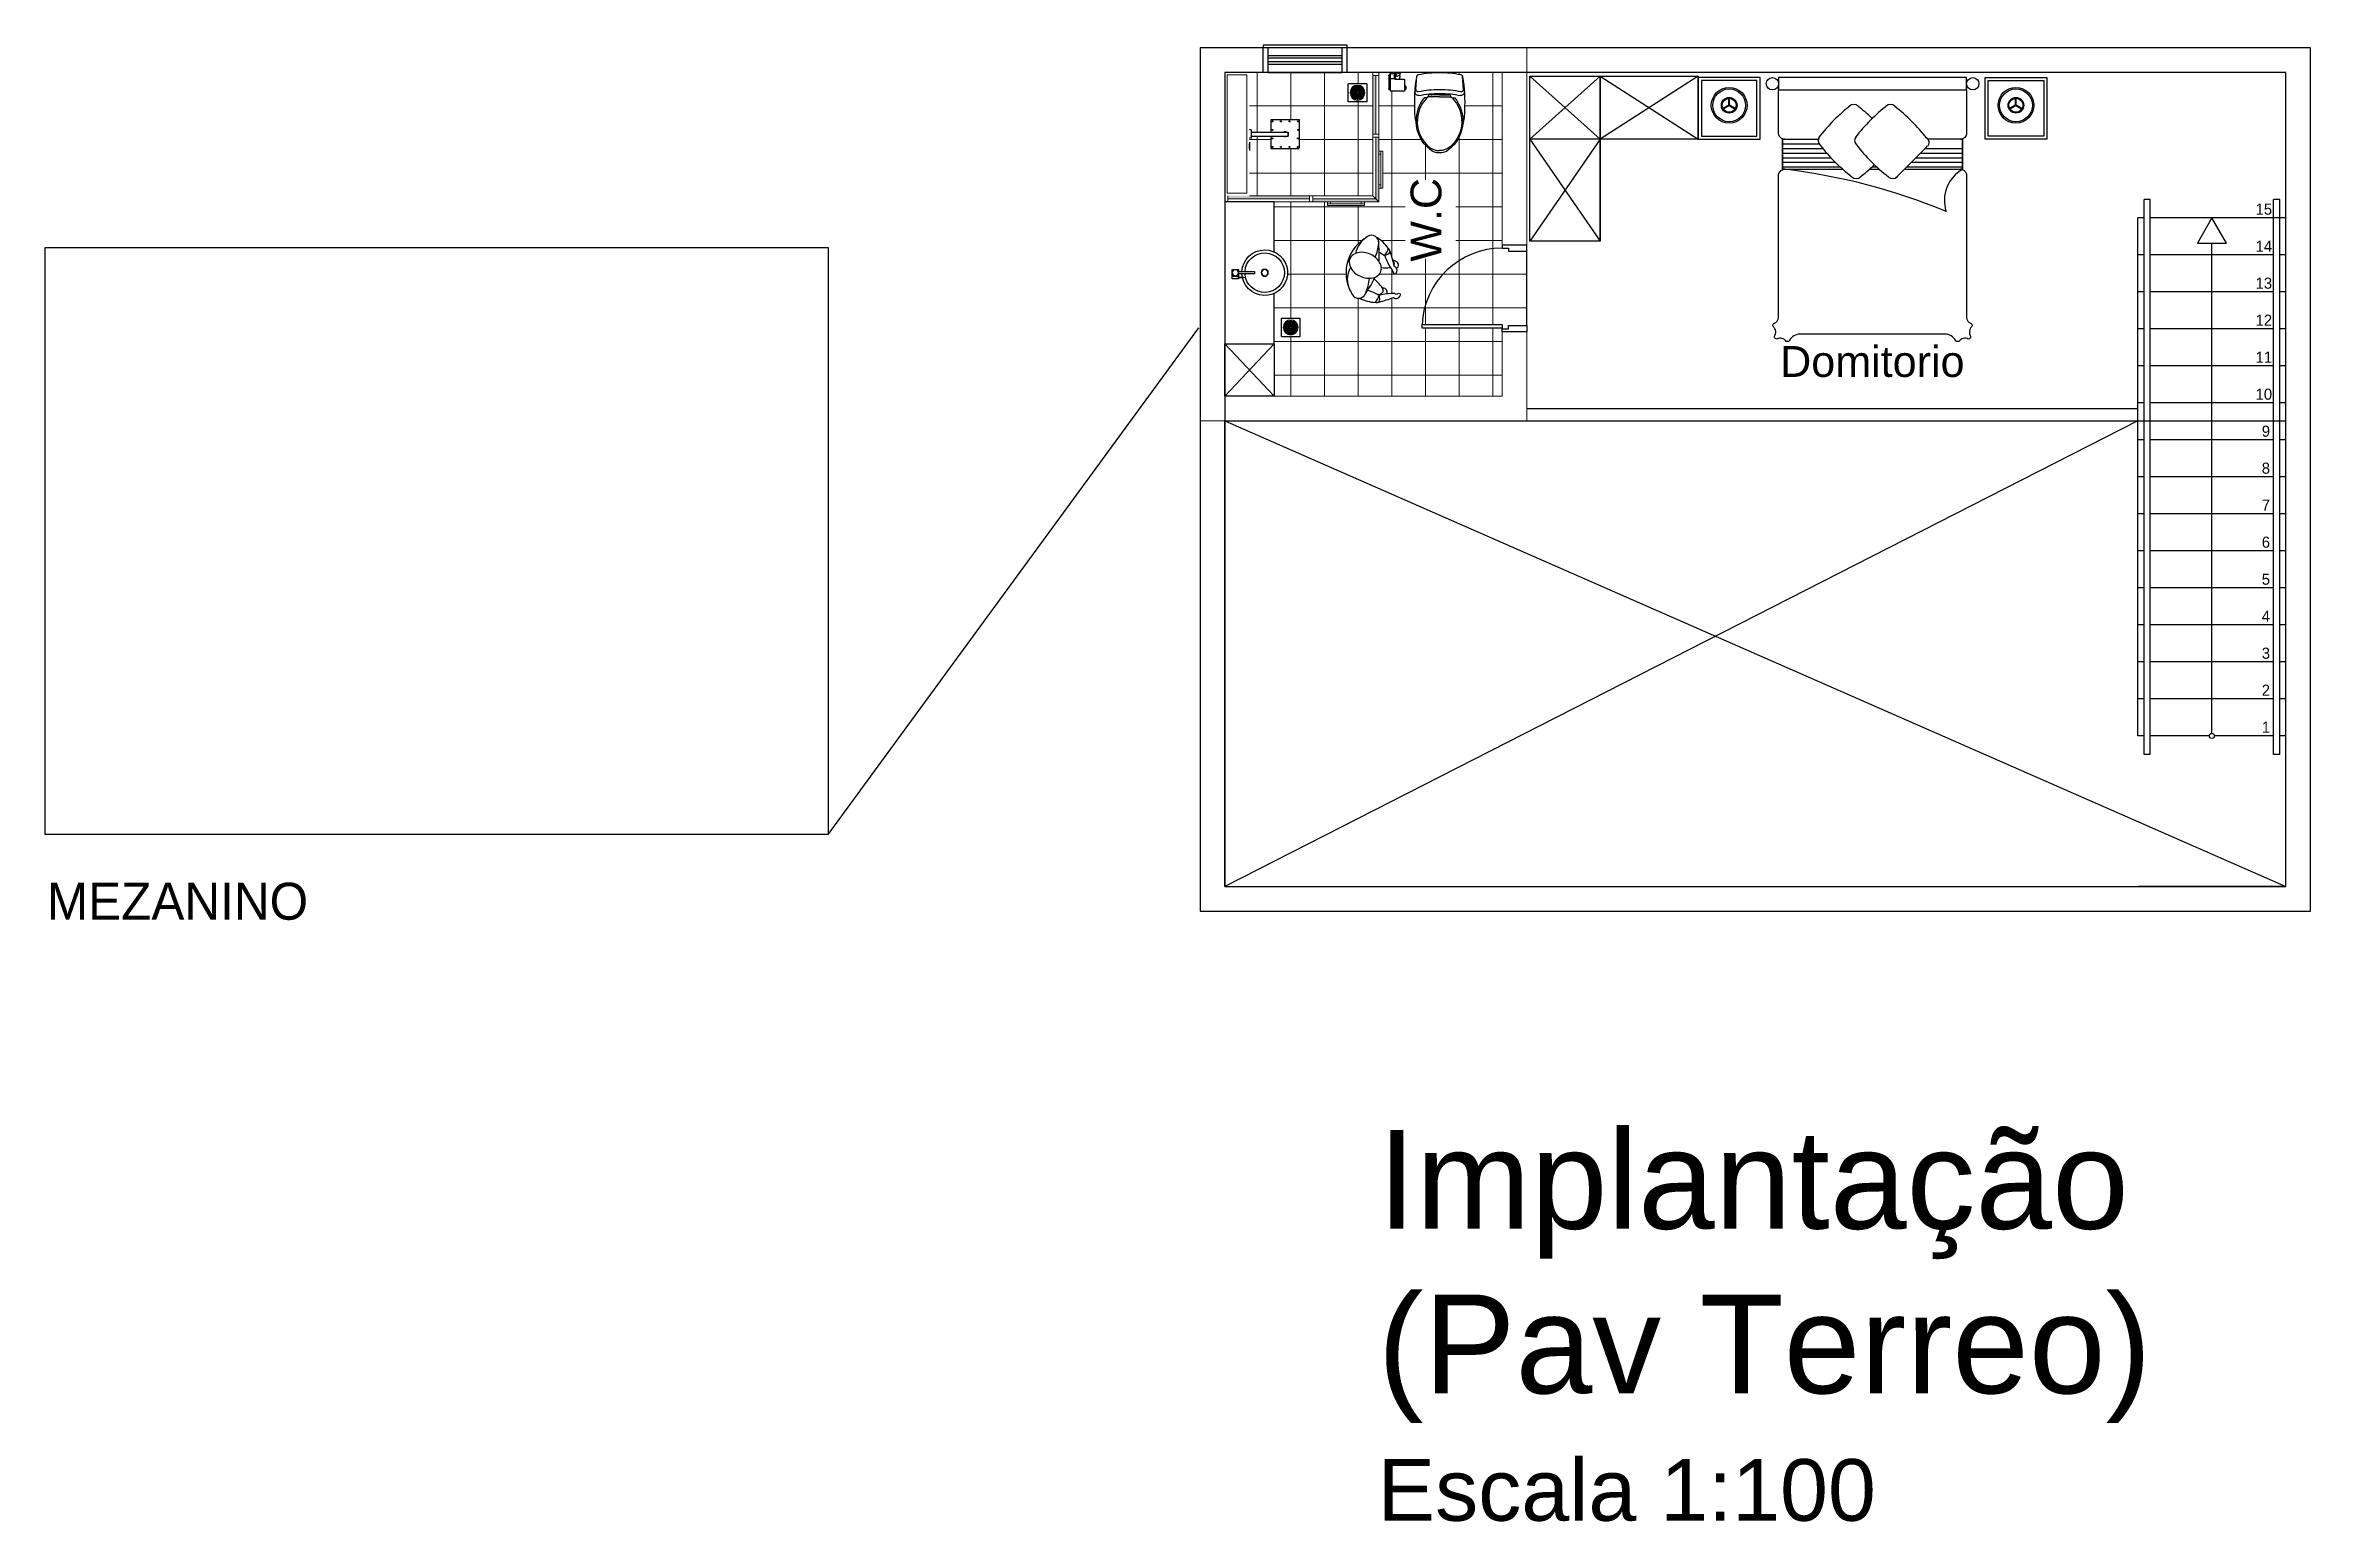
# Model space of a CAD drawing. Header units: millimetres. Extents: x 578 to 638.3, y 269.6 to 296.6.
# Drawn here: x 605.68 to 624.04, y 280.4 to 292.37 of the extents above; entities that cross this region are included whole.
import ezdxf
from ezdxf.enums import TextEntityAlignment as Align
from ezdxf.lldxf.tags import DXFTag

# ---------------------------------------------------------------- set-up
doc = ezdxf.new("R2010")
doc.units = ezdxf.units.MM
for name, color, linetype in [('Cotas', 2, 'Continuous'), ('E-LAMP', 181, 'Continuous'), ('FURNITURE', 161, 'Continuous'), ('FURNITURE2', 5, 'Continuous'), ('GIRO', 1, 'Continuous'), ('ID-WC', 7, 'Continuous'), ('TEXTO', 2, 'Continuous'), ('WC-DET1', 8, 'Continuous'), ('WC-DET2', 15, 'Continuous'), ('WC-OUTL', 7, 'Continuous'), ('WC-SERIAL', 4, 'Continuous')]:
    doc.layers.add(name, color=color, linetype=linetype)
doc.layers.add('Janelas', color=10, linetype='Continuous', lineweight=30)
doc.layers.add('PAREDE', color=130, linetype='Continuous', lineweight=18)
doc.styles.add('HELVECONDENSE', font='arial.ttf')
tags = doc.linetypes.add('CENTER2', pattern=[28.575, 19.05, -3.175, 3.175, -3.175]).pattern_tags.tags
tags[10:11] = [DXFTag(74, 4), DXFTag(75, 0), DXFTag(340, '0'), DXFTag(46, 0.0), DXFTag(50, 0.0), DXFTag(44, 0.0), DXFTag(45, 0.0)]
tags[8:9] = [DXFTag(74, 4), DXFTag(75, 0), DXFTag(340, '0'), DXFTag(46, 0.0), DXFTag(50, 0.0), DXFTag(44, 0.0), DXFTag(45, 0.0)]
tags[6:7] = [DXFTag(74, 4), DXFTag(75, 0), DXFTag(340, '0'), DXFTag(46, 0.0), DXFTag(50, 0.0), DXFTag(44, 0.0), DXFTag(45, 0.0)]
tags[4:5] = [DXFTag(74, 4), DXFTag(75, 0), DXFTag(340, '0'), DXFTag(46, 0.0), DXFTag(50, 0.0), DXFTag(44, 0.0), DXFTag(45, 0.0)]
picture_1 = doc.add_image_def('image2.jpg', size_in_pixel=(800, 600))
pattern_1 = [(90, (7392664.96503, -326837.0354), (-0.27305, 2e-17), []), (180, (7392664.96503, -326837.0354), (-3e-17, -0.27305), [])]

msp = doc.modelspace()

# ---------------------------------------------------------------- texts
at = {"insert": (616.477, 283.578), "char_height": 0.8, "attachment_point": 1}
msp.add_mtext_dynamic_manual_height_columns('{\\fArial|b0|i0|c0|p34;Implantação (Pav Terreo)\\P\\H0.625x;Escala 1:100}', width=7.06935, gutter_width=12.5, heights=[4.905], dxfattribs=at)
at = {"layer": 'Cotas', "insert": (616.744, 290.619), "char_height": 0.25, "attachment_point": 1, "rotation": 90, "style": 'HELVECONDENSE'}
msp.add_mtext_dynamic_manual_height_columns('W.C', width=0.74302, gutter_width=12.5, heights=[0], dxfattribs=at)
at = {"layer": 'Cotas', "char_height": 0.09, "attachment_point": 1}
for s, insert in [('15', (623.592, 291.09)), ('14', (623.592, 290.79)), ('13', (623.592, 290.49)), ('12', (623.592, 290.19)), ('11', (623.592, 289.89)), ('10', (623.592, 289.59)), ('9', (623.642, 289.29)), ('8', (623.642, 288.99)), ('7', (623.642, 288.69)), ('6', (623.642, 288.39)), ('5', (623.642, 288.09)), ('4', (623.642, 287.79)), ('3', (623.642, 287.49)), ('2', (623.642, 287.19)), ('1', (623.642, 286.89))]:
    msp.add_mtext_dynamic_manual_height_columns(s, width=0.24394, gutter_width=12.5, heights=[0], dxfattribs=dict(at, insert=insert))
at = {"layer": 'Cotas', "insert": (619.739, 289.935), "char_height": 0.25, "attachment_point": 1, "style": 'HELVECONDENSE'}
msp.add_mtext_dynamic_manual_height_columns('Domitorio', width=1.6538, gutter_width=12.5, heights=[0], dxfattribs=at)
at = {"layer": 'TEXTO', "insert": (605.693, 285.584), "char_height": 0.3, "attachment_point": 1}
msp.add_mtext_dynamic_manual_height_columns('MEZANINO ', width=11.6613, gutter_width=12.5, heights=[0.246], dxfattribs=at)

# ---------------------------------------------------------------- blocks, each defined once
blk = doc.blocks.new('acc-xx2')
at = {"layer": 'ID-WC'}
for points in [[(10, 213), (28, 213), (28, 264), (-26, 264), (-26, 213), (-10, 213)], [(-10, 215), (-10, 82), (10, 82), (10, 215)]]:
    blk.add_lwpolyline(points, dxfattribs=at)
for points in [[(28, 213), (49, 213), (49, 264), (28, 264)], [(37, 168), (41, 168), (41, 213), (37, 213)]]:
    blk.add_lwpolyline(points, close=True, dxfattribs=at)
blk.add_circle((0, 238), 25.5, dxfattribs=at)
for start, end in [(93.2272, 77.3427), (78.587, 86.7728)]:
    blk.add_arc((0, 0), 185, start, end, dxfattribs=at)
at = {"layer": 'WC-DET1', "linetype": 'Continuous'}
for radius in [29.4, 26.4]:
    blk.add_circle((0, 0), radius, dxfattribs=at)
blk.add_arc((0, 0), 160, 93.7321, 86.2679, dxfattribs=at)
blk = doc.blocks.new('C110P')
at = {"layer": 'WC-DET1'}
for p, q in [((-0.192, -0.139), (-0.186, -0.032)), ((-0.051, -0.182), (-0.084, -0.182)), ((0.054, -0.182), (0.087, -0.182)), ((0.192, -0.139), (0.186, -0.032))]:
    blk.add_line(p, q, dxfattribs=at)
at = {"layer": 'WC-DET1', "color": 7}
for p, q in [((-0.093, -0.199), (-0.084, -0.182)), ((-0.084, -0.182), (-0.084, -0.175)), ((-0.051, -0.172), (-0.051, -0.182)), ((0.002, -0.182), (-0.051, -0.182)), ((0.002, -0.182), (0.054, -0.182)), ((0.054, -0.172), (0.054, -0.182)), ((0.087, -0.182), (0.087, -0.175)), ((0.096, -0.199), (0.087, -0.182))]:
    blk.add_line(p, q, dxfattribs=at)
for points in [[(-0.122, -0.206, 0.194406), (-0.187, -0.42, 0.16845)], [(-0.1, -0.206, 0.434217), (-0.084, -0.603, 0.182634), (0.002, -0.634, 2.693815)], [(-0.1, -0.206), (-0.122, -0.206, 0.416606)], [(-0.093, -0.199, 0.008985), (-0.1, -0.206, 0.182634)], [(0.002, -0.199), (-0.093, -0.199, 0.008985)], [(0.002, -0.199), (0.096, -0.199, -0.444938)], [(0.103, -0.206, -0.434217), (0.087, -0.603, -0.182634), (0.002, -0.634, -2.693815)], [(0.096, -0.199, -0.008985), (0.103, -0.206, -0.182634)], [(0.103, -0.206), (0.126, -0.206, -0.416606)], [(0.126, -0.206, -0.177898), (0.191, -0.401, -0.16845)]]:
    blk.add_lwpolyline(points, format="xyb", dxfattribs=at)
for centre, radius, start, end in [((-0.17, -0.158), 0.03, 176.1327, 270), ((0, -1.046), 0.875, 90, 101.2622), ((0, -1.046), 0.875, 78.7378, 90), ((0.17, -0.158), 0.03, 270, 3.8673)]:
    blk.add_arc(centre, radius, start, end, dxfattribs=at)
at = {"layer": 'WC-DET1'}
for centre, radius, start, end in [((-0.176, -0.141), 0.016, 173.7092, 282.0885), ((0, -0.961), 0.823, 90, 102.0885), ((0, -0.961), 0.823, 77.9115, 90), ((0.176, -0.141), 0.016, 257.9115, 6.2908)]:
    blk.add_arc(centre, radius, start, end, dxfattribs=at)
at = {"layer": 'WC-DET2', "linetype": 'ByBlock'}
blk.add_point((0.065, -0.195), dxfattribs=at)
at = {"layer": 'WC-OUTL'}
blk.add_lwpolyline([(0, 0, 0.053002), (-0.171, -0.018, 0.308729), (-0.186, -0.035, 0.053014), (-0.201, -0.309, 0.066319), (-0.187, -0.42, 0.205553), (-0.074, -0.626, 0.16845), (0.002, -0.653, 0.16845), (0.078, -0.626, 0.222238), (0.191, -0.401, 0.054676), (0.201, -0.309, 0.053014), (0.186, -0.035, 0.308729), (0.171, -0.018, 0.053002)], format="xyb", close=True, dxfattribs=at)
at = {"layer": 'WC-SERIAL', "flags": 3}
blk.add_attdef('SERIAL', text='', height=0.0233, dxfattribs=at).set_placement((0.019, -0.349), align=Align.TOP_CENTER)
blk = doc.blocks.new('CT767F')
at = {"layer": 'WC-DET1', "color": 7}
for p, q in [((-0.057, -0.131), (-0.057, -0.139)), ((0.015, -0.052), (-0.015, -0.052)), ((0.024, -0.019), (0.024, -0.011)), ((0.058, -0.019), (0.058, -0.011)), ((0.058, -0.011), (0.058, -0.019)), ((0.058, -0.131), (0.058, -0.139))]:
    blk.add_line(p, q, dxfattribs=at)
at = {"layer": 'WC-DET1'}
blk.add_line((0.024, -0.048), (0.058, -0.048), dxfattribs=at)
for points in [[(0, -0.005, -0.145335), (-0.023, 0.002)], [(0, -0.005, 0.145335), (0.023, 0.002)], [(-0.018, -0.021, 0.128412), (0, -0.026, 4.523629)], [(0.018, -0.021, -0.128412), (0, -0.026, -4.523629)]]:
    blk.add_lwpolyline(points, format="xyb", dxfattribs=at)
at = {"layer": 'WC-DET1', "color": 7}
blk.add_lwpolyline([(0.017, -0.019), (0.012, -0.019, -0.414214), (0.009, -0.016), (0.009, -0.014, -0.414214), (0.012, -0.011), (0.019, -0.011)], format="xyb", dxfattribs=at)
at = {"layer": 'WC-OUTL'}
for p, q in [((-0.068, -0.108), (-0.06, -0.108)), ((-0.015, -0.052), (-0.057, -0.052)), ((-0.057, -0.052), (-0.057, -0.131)), ((-0.057, -0.139), (-0.057, -0.149)), ((-0.057, -0.149), (0.058, -0.149)), ((0.02, -0.052), (0.015, -0.052)), ((0.02, -0.052), (0.022, -0.05)), ((0.022, -0.05), (0.024, -0.048)), ((0.024, -0.011), (0.024, -0.006)), ((0.058, -0.006), (0.024, -0.006)), ((0.024, -0.048), (0.024, -0.019)), ((0.058, -0.006), (0.058, -0.011)), ((0.058, -0.011), (0.058, -0.006)), ((0.058, -0.019), (0.058, -0.131)), ((0.058, -0.139), (0.058, -0.149))]:
    blk.add_line(p, q, dxfattribs=at)
for points in [[(-0.023, 0.002), (-0.023, 0.003)], [(-0.023, 0.002), (-0.019, -0.011), (-0.017, -0.019), (-0.018, -0.023), (-0.018, -0.031), (-0.015, -0.052)], [(0.023, 0.002), (0.019, -0.011)], [(0.023, 0.002), (0.023, 0.003)], [(-0.068, -0.108), (-0.068, -0.127)], [(-0.06, -0.127), (-0.06, -0.108)], [(0.017, -0.019), (0.018, -0.023), (0.018, -0.031), (0.015, -0.052)], [(0.019, -0.011), (0.024, -0.011)], [(0.061, -0.127), (0.061, -0.022)], [(0.07, -0.022), (0.07, -0.127)]]:
    blk.add_lwpolyline(points, dxfattribs=at)
for points in [[(-0.023, 0.003, 0.068041), (0, 0, -1.301471)], [(0.023, 0.003, -0.068041), (0, 0, 1.301471)], [(0.024, -0.019), (0.017, -0.019, -0.414214)]]:
    blk.add_lwpolyline(points, format="xyb", dxfattribs=at)
for centre, radius, start, end in [((-0.057, -0.127), 0.0118, 178.7408, 269.1148), ((-0.057, -0.127), 0.00365, 178.7408, 267.1304), ((0.058, -0.023), 0.0118, 358.7408, 90.0337), ((0.058, -0.023), 0.00365, 358.7408, 90.0337), ((0.058, -0.127), 0.00365, 269.9663, 1.2592), ((0.058, -0.127), 0.0118, 269.9663, 1.2592)]:
    blk.add_arc(centre, radius, start, end, dxfattribs=at)
at = {"layer": 'WC-SERIAL', "flags": 3}
blk.add_attdef('SERIAL', text='', height=0.00843, dxfattribs=at).set_placement((0.002, -0.096), align=Align.TOP_CENTER)
blk = doc.blocks.new('FD001')
at = {"color": 2}
blk.add_point((0, 0), dxfattribs=at)
at = {"layer": 'WC-DET1', "color": 7, "linetype": 'Continuous'}
blk.add_circle((0, -0.075), 0.0599, dxfattribs=at)
at = {"layer": 'WC-DET2', "linetype": 'Continuous'}
for p, q in [((-0.046, -0.075), (-0.05, -0.075)), ((-0.04, -0.075), (-0.044, -0.075)), ((-0.034, -0.075), (-0.038, -0.075)), ((-0.034, -0.043), (-0.037, -0.04)), ((-0.036, -0.109), (-0.037, -0.11)), ((-0.034, -0.039), (-0.035, -0.038)), ((-0.032, -0.109), (-0.035, -0.112)), ((-0.029, -0.102), (-0.034, -0.107)), ((-0.027, -0.046), (-0.032, -0.041)), ((-0.027, -0.049), (-0.032, -0.045)), ((-0.027, -0.075), (-0.032, -0.075)), ((-0.026, -0.102), (-0.03, -0.107)), ((-0.023, -0.096), (-0.027, -0.1)), ((-0.021, -0.052), (-0.025, -0.048)), ((-0.021, -0.056), (-0.025, -0.052)), ((-0.021, -0.075), (-0.025, -0.075)), ((-0.019, -0.096), (-0.023, -0.1)), ((-0.016, -0.089), (-0.02, -0.093)), ((-0.014, -0.059), (-0.018, -0.055)), ((-0.014, -0.063), (-0.018, -0.058)), ((-0.014, -0.075), (-0.018, -0.075)), ((-0.012, -0.089), (-0.017, -0.093)), ((-0.01, -0.083), (-0.014, -0.087)), ((-0.008, -0.065), (-0.012, -0.061)), ((-0.008, -0.069), (-0.012, -0.065)), ((-0.008, -0.075), (-0.012, -0.075)), ((-0.006, -0.083), (-0.01, -0.087)), ((0, -0.067), (-0.008, -0.067)), ((-0.008, -0.075), (-0.008, -0.083)), ((0, -0.029), (0, -0.025)), ((0, -0.035), (0, -0.031)), ((0, -0.041), (0, -0.037)), ((0, -0.048), (0, -0.043)), ((0, -0.054), (0, -0.05)), ((0, -0.061), (0, -0.057)), ((0, -0.067), (0, -0.063)), ((0, -0.083), (0.008, -0.083)), ((0, -0.083), (0, -0.087)), ((0, -0.089), (0, -0.093)), ((0, -0.096), (0, -0.1)), ((0, -0.102), (0, -0.107)), ((0, -0.109), (0, -0.113)), ((0, -0.115), (0, -0.119)), ((0, -0.121), (0, -0.125)), ((0.006, -0.067), (0.01, -0.063)), ((0.008, -0.075), (0.008, -0.067)), ((0.008, -0.075), (0.012, -0.075)), ((0.008, -0.081), (0.012, -0.085)), ((0.008, -0.085), (0.012, -0.089)), ((0.01, -0.067), (0.014, -0.063)), ((0.012, -0.061), (0.017, -0.057)), ((0.014, -0.075), (0.018, -0.075)), ((0.014, -0.087), (0.018, -0.092)), ((0.014, -0.091), (0.018, -0.095)), ((0.016, -0.061), (0.02, -0.057)), ((0.019, -0.054), (0.023, -0.05)), ((0.021, -0.075), (0.025, -0.075)), ((0.021, -0.094), (0.025, -0.098)), ((0.021, -0.098), (0.025, -0.102)), ((0.023, -0.054), (0.027, -0.05)), ((0.026, -0.048), (0.03, -0.043)), ((0.027, -0.075), (0.032, -0.075)), ((0.027, -0.101), (0.032, -0.105)), ((0.027, -0.104), (0.032, -0.109)), ((0.029, -0.048), (0.034, -0.043)), ((0.032, -0.041), (0.035, -0.038)), ((0.034, -0.075), (0.038, -0.075)), ((0.034, -0.107), (0.037, -0.11)), ((0.034, -0.111), (0.035, -0.112)), ((0.036, -0.041), (0.037, -0.04)), ((0.04, -0.075), (0.044, -0.075)), ((0.046, -0.075), (0.05, -0.075))]:
    blk.add_line(p, q, dxfattribs=at)
for points in [[(-0.051, -0.076), (-0.008, -0.076)], [(-0.05, -0.075), (-0.05, -0.069)], [(-0.008, -0.08), (-0.05, -0.08)], [(-0.05, -0.083), (0, -0.083)], [(0, -0.087), (-0.049, -0.087)], [(-0.049, -0.089), (0, -0.089)], [(0, -0.093), (-0.047, -0.093)], [(-0.046, -0.054), (-0.046, -0.075)], [(-0.046, -0.096), (0, -0.096)], [(-0.044, -0.075), (-0.044, -0.051)], [(0, -0.1), (-0.044, -0.1)], [(-0.043, -0.102), (0, -0.102)], [(-0.04, -0.044), (-0.04, -0.075)], [(0, -0.107), (-0.04, -0.107)], [(-0.038, -0.075), (-0.038, -0.041)], [(-0.038, -0.109), (0, -0.109)], [(-0.034, -0.037), (-0.034, -0.075)], [(0, -0.113), (-0.034, -0.113)], [(-0.032, -0.075), (-0.032, -0.035)], [(-0.031, -0.115), (0, -0.115)], [(-0.027, -0.032), (-0.027, -0.075)], [(-0.025, -0.075), (-0.025, -0.031)], [(0, -0.119), (-0.024, -0.119)], [(-0.021, -0.029), (-0.021, -0.075)], [(-0.021, -0.121), (0, -0.121)], [(-0.018, -0.075), (-0.018, -0.028)], [(-0.014, -0.026), (-0.014, -0.075)], [(-0.012, -0.075), (-0.012, -0.026)], [(-0.008, -0.025), (-0.008, -0.075)], [(0, -0.125), (-0.006, -0.125)], [(-0.005, -0.067), (-0.005, -0.025)], [(-0.001, -0.024), (-0.001, -0.067)], [(0, -0.025), (0.006, -0.025)], [(0.021, -0.029), (0, -0.029)], [(0, -0.031), (0.024, -0.031)], [(0.031, -0.035), (0, -0.035)], [(0, -0.037), (0.034, -0.037)], [(0.038, -0.041), (0, -0.041)], [(0, -0.043), (0.04, -0.043)], [(0.043, -0.048), (0, -0.048)], [(0, -0.05), (0.044, -0.05)], [(0.046, -0.054), (0, -0.054)], [(0, -0.057), (0.047, -0.057)], [(0.049, -0.061), (0, -0.061)], [(0, -0.063), (0.049, -0.063)], [(0.05, -0.067), (0, -0.067)], [(0.001, -0.126), (0.001, -0.083)], [(0.005, -0.083), (0.005, -0.125)], [(0.008, -0.07), (0.05, -0.07)], [(0.051, -0.074), (0.008, -0.074)], [(0.008, -0.125), (0.008, -0.075)], [(0.012, -0.075), (0.012, -0.124)], [(0.014, -0.124), (0.014, -0.075)], [(0.018, -0.075), (0.018, -0.122)], [(0.021, -0.121), (0.021, -0.075)], [(0.025, -0.075), (0.025, -0.119)], [(0.027, -0.118), (0.027, -0.075)], [(0.032, -0.075), (0.032, -0.115)], [(0.034, -0.113), (0.034, -0.075)], [(0.038, -0.075), (0.038, -0.109)], [(0.04, -0.106), (0.04, -0.075)], [(0.044, -0.075), (0.044, -0.099)], [(0.046, -0.096), (0.046, -0.075)], [(0.05, -0.075), (0.05, -0.081)]]:
    blk.add_lwpolyline(points, dxfattribs=at)
blk.add_circle((0, -0.075), 0.0507, dxfattribs=at)
at = {"layer": 'WC-OUTL', "linetype": 'Continuous'}
blk.add_lwpolyline([(-0.071, -0.15), (0.071, -0.15, 0.414214), (0.075, -0.146), (0.075, -0.004, 0.414214), (0.071, 0), (-0.071, 0, 0.414214), (-0.075, -0.004), (-0.075, -0.146, 0.414214)], format="xyb", close=True, dxfattribs=at)
at = {"layer": 'WC-SERIAL', "flags": 3}
blk.add_attdef('SERIAL', text='', height=0.03, dxfattribs=at).set_placement((-0.007, 0.071), align=Align.TOP_CENTER)
blk = doc.blocks.new('A$C5D8408C8')
at = {"layer": 'E-LAMP', "color": 183}
for p, q in [((0.142, 0.145), (0.142, 0.209)), ((0.148, 0.145), (0.148, 0.209)), ((0.144, 0.148), (0.089, 0.116)), ((0.147, 0.143), (0.092, 0.111)), ((0.144, 0.143), (0.199, 0.111)), ((0.147, 0.148), (0.202, 0.116))]:
    blk.add_line(p, q, dxfattribs=at)
at = {"layer": 'E-LAMP', "color": 185}
for radius in [0.145, 0.0569]:
    blk.add_circle((0.145, 0.145), radius, dxfattribs=at)
at = {"layer": 'E-LAMP'}
blk.add_circle((0.145, 0.145), 0.133, dxfattribs=at)
at = {"layer": 'E-LAMP', "color": 184}
blk.add_circle((0.145, 0.145), 0.0635, dxfattribs=at)

# ---------------------------------------------------------------- hatches: boundary and pattern name
at = {"layer": 'PAREDE'}
h = msp.add_hatch(color=256, dxfattribs=at)
h.dxf.hatch_style = 1
h.paths.add_polyline_path([(616.438, 291.654), (616.438, 292.129), (616.463, 292.129), (616.463, 291.654)])
h.paths.add_polyline_path([(616.463, 291.129), (616.463, 291.629), (616.488, 291.629), (616.488, 291.104)])
h.paths.add_polyline_path([(615.951, 291.104), (615.951, 291.129), (616.463, 291.129), (616.488, 291.104)])
h.paths.add_polyline_path([(615.263, 291.129), (615.263, 291.154), (615.438, 291.154), (615.926, 291.154), (615.926, 291.129)])
h = msp.add_hatch(dxfattribs=at)
h.set_pattern_fill('NET', color=256, scale=0.086, angle=90)
h.set_pattern_definition(pattern_1)
h.paths.add_polyline_path([(615.438, 291.154), (615.438, 291.621), (615.454, 291.621), (615.454, 291.638), (615.612, 291.638), (615.612, 291.538), (615.843, 291.537), (615.844, 291.769), (615.612, 291.769), (615.612, 291.669), (615.454, 291.669), (615.454, 291.687), (615.438, 291.687), (615.438, 292.154), (615.549, 292.154), (615.589, 292.154), (616.189, 292.154), (616.229, 292.154), (616.438, 292.154), (616.438, 291.154)])
h.paths.add_polyline_path([(616.244, 291.914), (616.385, 291.914, 0.414214), (616.389, 291.919), (616.389, 292.06, 0.414214), (616.385, 292.064), (616.244, 292.064, 0.414214), (616.239, 292.06), (616.239, 291.919, 0.414214)], flags=16)
h.paths.add_polyline_path([(616.314, 291.929, 1), (616.314, 292.049, 1)], flags=0)
h.paths.add_polyline_path([(616.314, 291.939, 1), (616.314, 292.04, 1)], flags=0)
h.paths.add_polyline_path([(616.307, 291.982), (616.308, 291.982), (616.307, 291.98)], flags=0)
h.paths.add_polyline_path([(616.314, 291.951), (616.314, 291.956), (616.347, 291.956), (616.351, 291.951)], flags=0)
h.paths.add_polyline_path([(616.322, 291.982), (616.322, 291.983), (616.324, 291.982)], flags=0)
h.paths.add_polyline_path([(616.313, 291.939), (616.32, 291.939), (616.335, 291.943), (616.314, 291.943), (616.314, 291.945), (616.339, 291.945), (616.345, 291.949), (616.313, 291.949), (616.313, 291.958), (616.354, 291.958), (616.359, 291.965), (616.341, 291.965), (616.337, 291.969), (616.361, 291.969), (616.362, 291.971), (616.334, 291.971), (616.33, 291.975), (616.363, 291.975), (616.364, 291.977), (616.313, 291.977), (616.313, 291.982), (616.314, 291.977), (616.314, 291.971), (616.313, 291.939)], flags=0)
h.paths.add_polyline_path([(616.352, 291.989), (616.348, 291.989), (616.348, 292.022), (616.352, 292.026)], flags=0)
h.paths.add_polyline_path([(616.322, 291.997), (616.32, 291.997), (616.322, 291.999)], flags=0)
h.paths.add_polyline_path([(616.314, 292.027), (616.314, 292.023), (616.282, 292.023), (616.278, 292.027)], flags=0)
h.paths.add_polyline_path([(616.307, 291.997), (616.307, 291.995), (616.305, 291.997)], flags=0)
h.paths.add_polyline_path([(616.276, 291.989), (616.28, 291.989), (616.28, 291.957), (616.276, 291.953)], flags=0)
h.paths.add_polyline_path([(616.302, 291.94), (616.302, 291.99), (616.307, 291.99), (616.302, 291.989), (616.296, 291.989), (616.264, 291.99), (616.264, 291.99), (616.264, 291.984), (616.268, 291.968), (616.268, 291.989), (616.27, 291.989), (616.27, 291.965), (616.274, 291.958), (616.274, 291.99), (616.283, 291.99), (616.283, 291.95), (616.289, 291.945), (616.289, 291.963), (616.294, 291.967), (616.294, 291.943), (616.296, 291.942), (616.296, 291.969), (616.3, 291.973), (616.3, 291.941)], flags=0)
h.paths.add_polyline_path([(616.287, 291.96), (616.287, 291.964), (616.283, 291.959), (616.283, 291.956)], flags=0)
h.paths.add_polyline_path([(616.344, 291.962), (616.34, 291.962), (616.344, 291.958), (616.348, 291.958)], flags=0)
h.paths.add_polyline_path([(616.365, 291.995), (616.36, 292.01), (616.36, 291.989), (616.359, 291.989), (616.359, 292.014), (616.355, 292.02), (616.355, 291.989), (616.346, 291.989), (616.346, 292.029), (616.339, 292.034), (616.339, 292.016), (616.335, 292.012), (616.335, 292.036), (616.332, 292.037), (616.332, 292.009), (616.328, 292.005), (616.328, 292.038), (616.326, 292.039), (616.326, 291.989), (616.322, 291.989), (616.322, 291.989), (616.326, 291.989), (616.365, 291.989), (616.365, 291.989)], flags=0)
h.paths.add_polyline_path([(616.315, 292.001), (616.315, 291.997), (616.314, 292.001), (616.314, 292.008), (616.315, 292.04), (616.315, 292.04), (616.308, 292.04), (616.293, 292.036), (616.314, 292.036), (616.314, 292.034), (616.29, 292.034), (616.283, 292.03), (616.315, 292.03), (616.315, 292.021), (616.275, 292.021), (616.27, 292.014), (616.288, 292.014), (616.292, 292.01), (616.268, 292.01), (616.267, 292.008), (616.294, 292.008), (616.298, 292.003), (616.266, 292.003), (616.265, 292.001)], flags=0)
h.paths.add_polyline_path([(616.284, 292.021), (616.281, 292.021), (616.285, 292.017), (616.288, 292.017)], flags=0)
h.paths.add_polyline_path([(616.346, 292.019), (616.346, 292.023), (616.342, 292.019), (616.342, 292.015)], flags=0)
h = msp.add_hatch(dxfattribs=at)
h.set_pattern_fill('NET', color=256, scale=0.086, angle=90)
h.set_pattern_definition(pattern_1)
edge = h.paths.add_edge_path()
edge.add_line((615.638, 289.529), (615.638, 290.361))
edge.add_arc((615.562, 290.53), 0.185, 294.2774, 425.7226)
edge.add_line((615.638, 290.698), (615.638, 291.104))
edge.add_line((615.638, 291.104), (616.07, 291.104))
edge.add_line((616.07, 291.104), (616.07, 291.074))
edge.add_line((616.07, 291.074), (616.37, 291.074))
edge.add_line((616.37, 291.074), (616.37, 291.104))
edge.add_line((616.37, 291.104), (616.488, 291.104))
edge.add_line((616.488, 291.104), (616.488, 291.216))
edge.add_line((616.488, 291.216), (616.518, 291.216))
edge.add_line((616.518, 291.216), (616.518, 291.516))
edge.add_line((616.518, 291.516), (616.488, 291.516))
edge.add_line((616.488, 291.516), (616.488, 292.154))
edge.add_line((616.488, 292.154), (616.98, 292.154))
edge.add_arc((616.98, 291.342), 0.812, 90, 102.1359)
edge.add_arc((616.813, 292.116), 0.02, 102.1359, 170.7637)
edge.add_arc((618.078, 291.91), 1.301, 170.7637, 182.9022)
edge.add_arc((617.2, 291.844), 0.422, 180, 192.5184)
edge.add_arc((617.087, 291.761), 0.298, 181.623, 231.7417)
edge.add_arc((616.978, 291.624), 0.123, 231.7417, 269.9885)
edge.add_arc((616.978, 291.624), 0.123, 270.0115, 308.2583)
edge.add_arc((616.87, 291.761), 0.298, 308.2583, 354.7204)
edge.add_arc((616.76, 291.844), 0.422, 344.823, 360)
edge.add_arc((615.882, 291.91), 1.301, 357.0978, 369.2363)
edge.add_arc((617.146, 292.116), 0.02, 9.2363, 77.8641)
edge.add_arc((616.98, 291.342), 0.812, 77.8641, 90)
edge.add_line((616.98, 292.154), (617.487, 292.154))
edge.add_line((617.487, 292.154), (617.487, 290.729))
edge.add_arc((617.487, 290.078), 0.651, 90, 177.2936)
edge.add_line((616.837, 290.109), (616.837, 290.079))
edge.add_line((616.837, 290.079), (617.487, 290.079))
edge.add_line((617.487, 290.079), (617.487, 290.109))
edge.add_line((617.487, 290.109), (616.837, 290.109))
edge.add_arc((617.487, 290.078), 0.651, 90, 177.2936, ccw=False)
edge.add_line((617.487, 290.729), (617.537, 290.729))
edge.add_line((617.537, 290.729), (617.537, 290.704))
edge.add_line((617.537, 290.704), (617.687, 290.704))
edge.add_line((617.687, 290.704), (617.687, 290.101))
edge.add_line((617.687, 290.101), (617.537, 290.101))
edge.add_line((617.537, 290.101), (617.537, 290.076))
edge.add_line((617.537, 290.076), (617.487, 290.076))
edge.add_line((617.487, 290.076), (617.487, 290.051))
edge.add_line((617.487, 290.051), (617.487, 289.529))
edge.add_line((617.487, 289.529), (615.638, 289.529))
edge = h.paths.add_edge_path(flags=16)
edge.add_arc((616.425, 290.476), 0.194, 195.298, 209.0565)
edge.add_arc((616.553, 290.528), 0.332, 206.2007, 212.2904)
edge.add_arc((616.323, 290.383), 0.06, 212.1533, 274.7741)
edge.add_arc((616.468, 290.596), 0.307, 242.8754, 268.0843)
edge.add_arc((616.47, 290.359), 0.0701, 259.7292, 285.741)
edge.add_arc((615.948, 292.213), 1.996, 285.741, 289.2167)
edge.add_arc((616.626, 290.359), 0.0376, 236.1621, 339.9444)
edge.add_arc((616.649, 290.351), 0.013, 334.8401, 490.8008)
edge.add_arc((616.629, 290.37), 0.0146, 218.3173, 323.1182, ccw=False)
edge.add_arc((616.602, 289.919), 0.442, 88.0305, 96.7676)
edge.add_arc((616.523, 290.373), 0.0313, 331.8525, 434.64)
edge.add_line((616.531, 290.403), (616.509, 290.413))
edge.add_arc((616.281, 290.27), 0.269, 32.1315, 51.5817)
edge.add_arc((615.958, 290.691), 0.533, 322.707, 336.8366, ccw=False)
edge.add_arc((615.967, 290.531), 0.446, 338.4728, 354.0849)
edge.add_arc((616.409, 290.628), 0.143, 270.6841, 281.4121)
edge.add_arc((616.416, 290.593), 0.107, 281.4084, 305.7824)
edge.add_arc((616.437, 290.563), 0.0702, 305.7824, 335.9605)
edge.add_arc((616.437, 290.563), 0.0702, 335.9605, 366.1387)
edge.add_arc((616.401, 290.559), 0.107, 6.1387, 7.0006)
edge.add_arc((616.541, 290.735), 0.167, 258.3573, 282.1142)
edge.add_line((616.576, 290.573), (616.58, 290.571))
edge.add_arc((616.955, 290.806), 0.442, 212.0532, 214.6745)
edge.add_arc((616.583, 290.535), 0.0204, -2.4227, 66.3982, ccw=False)
edge.add_arc((616.617, 290.534), 0.0134, 177.3865, 323.5584)
edge.add_arc((616.597, 290.548), 0.0376, 323.179, 387.356)
edge.add_arc((616.614, 290.592), 0.0313, 301.1889, 434.64)
edge.add_line((616.623, 290.623), (616.599, 290.633))
edge.add_arc((614.671, 290.117), 1.996, 14.9812, 16.964)
edge.add_arc((616.513, 290.679), 0.0701, 16.964, 42.9759)
edge.add_arc((616.324, 290.563), 0.291, 34.2857, 59.9711)
edge.add_arc((616.427, 290.773), 0.06, 44.6127, 121.4833)
edge.add_arc((616.511, 290.636), 0.22, 121.4833, 130.6639)
edge.add_arc((616.553, 290.528), 0.332, 124.0152, 198.1539)
edge = h.paths.add_edge_path(flags=0)
edge.add_arc((616.37, 290.541), 0.143, 32.7128, 49.5218, ccw=False)
edge.add_arc((614.608, 290.65), 1.882, 359.0264, 363.5331)
edge.add_arc((616.129, 290.801), 0.359, 335.9196, 354.4762, ccw=False)
edge.add_arc((616.339, 290.505), 0.191, 49.5218, 51.6601, ccw=False)
edge = h.paths.add_edge_path(flags=16)
edge.add_line((615.844, 290.161), (615.703, 290.161))
edge.add_arc((615.703, 290.156), 0.00442, 90, 180)
edge.add_line((615.698, 290.156), (615.698, 290.015))
edge.add_arc((615.703, 290.015), 0.00442, 180, 270)
edge.add_line((615.703, 290.011), (615.844, 290.011))
edge.add_arc((615.844, 290.015), 0.00442, 270, 360)
edge.add_line((615.848, 290.015), (615.848, 290.156))
edge.add_arc((615.844, 290.156), 0.00442, 0, 90)
edge = h.paths.add_edge_path(flags=0)
edge.add_arc((615.773, 290.086), 0.0599, 0, 360)
edge = h.paths.add_edge_path(flags=0)
edge.add_arc((615.773, 290.086), 0.0507, 0, 360)
h.paths.add_polyline_path([(615.774, 290.136), (615.773, 290.136), (615.773, 290.132), (615.773, 290.126), (615.773, 290.126), (615.773, 290.13), (615.774, 290.136)], flags=0)
h.paths.add_polyline_path([(615.723, 290.086), (615.723, 290.086), (615.727, 290.086), (615.733, 290.086), (615.733, 290.086), (615.729, 290.086), (615.723, 290.086)], flags=0)
h.paths.add_polyline_path([(615.773, 290.035), (615.773, 290.035), (615.773, 290.039), (615.773, 290.045), (615.773, 290.045), (615.773, 290.041), (615.773, 290.035)], flags=0)
h.paths.add_polyline_path([(615.824, 290.085), (615.824, 290.086), (615.82, 290.086), (615.814, 290.086), (615.814, 290.086), (615.818, 290.086), (615.824, 290.085)], flags=0)
h.paths.add_polyline_path([(615.785, 290.099), (615.781, 290.095), (615.781, 290.093), (615.773, 290.093), (615.773, 290.098), (615.76, 290.098), (615.764, 290.093), (615.766, 290.093), (615.766, 290.086), (615.761, 290.086), (615.761, 290.072), (615.766, 290.076), (615.766, 290.078), (615.773, 290.078), (615.773, 290.074), (615.787, 290.074), (615.783, 290.078), (615.781, 290.078), (615.781, 290.086), (615.785, 290.086)], flags=0)
h.paths.add_polyline_path([(615.787, 290.086), (615.791, 290.086), (615.791, 290.106), (615.787, 290.102)], flags=0)
h.paths.add_polyline_path([(615.794, 290.086), (615.798, 290.086), (615.798, 290.112), (615.794, 290.108)], flags=0)
h.paths.add_polyline_path([(615.801, 290.086), (615.805, 290.086), (615.805, 290.119), (615.801, 290.115)], flags=0)
h.paths.add_polyline_path([(615.773, 290.117), (615.74, 290.117), (615.744, 290.113), (615.773, 290.113)], flags=0)
h.paths.add_polyline_path([(615.773, 290.11), (615.747, 290.11), (615.751, 290.106), (615.773, 290.106)], flags=0)
h.paths.add_polyline_path([(615.773, 290.104), (615.753, 290.104), (615.757, 290.1), (615.773, 290.1)], flags=0)
h.paths.add_polyline_path([(615.759, 290.086), (615.755, 290.086), (615.755, 290.066), (615.759, 290.07)], flags=0)
h.paths.add_polyline_path([(615.773, 290.072), (615.773, 290.067), (615.793, 290.067), (615.789, 290.072)], flags=0)
h.paths.add_polyline_path([(615.753, 290.086), (615.749, 290.086), (615.749, 290.059), (615.753, 290.063)], flags=0)
h.paths.add_polyline_path([(615.746, 290.086), (615.742, 290.086), (615.742, 290.052), (615.746, 290.056)], flags=0)
h.paths.add_polyline_path([(615.773, 290.065), (615.773, 290.061), (615.8, 290.061), (615.796, 290.065)], flags=0)
h.paths.add_polyline_path([(615.773, 290.058), (615.773, 290.054), (615.807, 290.054), (615.803, 290.058)], flags=0)
edge = h.paths.add_edge_path(flags=16)
edge.add_line((616.581, 292.001), (616.695, 292.001))
edge.add_line((616.695, 292.001), (616.695, 292.011))
edge.add_arc((616.695, 292.023), 0.0118, 270.8852, 359.3006)
edge.add_line((616.707, 292.023), (616.707, 292.042))
edge.add_line((616.707, 292.042), (616.699, 292.042))
edge.add_line((616.699, 292.042), (616.699, 292.023))
edge.add_arc((616.695, 292.023), 0.00365, 272.8696, 358.7408, ccw=False)
edge.add_line((616.695, 292.019), (616.695, 292.098))
edge.add_line((616.695, 292.098), (616.653, 292.098))
edge.add_line((616.653, 292.098), (616.657, 292.119))
edge.add_line((616.657, 292.119), (616.657, 292.128))
edge.add_line((616.657, 292.128), (616.655, 292.131))
edge.add_line((616.655, 292.131), (616.657, 292.139))
edge.add_line((616.657, 292.139), (616.661, 292.152))
edge.add_arc((616.638, 292.187), 0.042, 270, 303.0768, ccw=False)
edge.add_arc((616.638, 292.187), 0.042, 236.9232, 270, ccw=False)
edge.add_line((616.616, 292.152), (616.619, 292.14))
edge.add_line((616.619, 292.14), (616.615, 292.14))
edge.add_line((616.615, 292.14), (616.615, 292.145))
edge.add_line((616.615, 292.145), (616.581, 292.145))
edge.add_line((616.581, 292.145), (616.581, 292.14))
edge.add_arc((616.581, 292.128), 0.0118, 89.9665, 179.3006)
edge.add_line((616.569, 292.128), (616.569, 292.023))
edge.add_arc((616.581, 292.023), 0.0118, 179.3006, 270.0495)
edge.add_line((616.581, 292.011), (616.581, 292.001))
edge = h.paths.add_edge_path(flags=0)
edge.add_line((616.581, 292.103), (616.615, 292.103))
edge.add_line((616.615, 292.103), (616.617, 292.1))
edge.add_line((616.617, 292.1), (616.619, 292.098))
edge.add_line((616.619, 292.098), (616.624, 292.098))
edge.add_line((616.624, 292.098), (616.62, 292.119))
edge.add_line((616.62, 292.119), (616.62, 292.128))
edge.add_line((616.62, 292.128), (616.621, 292.131))
edge.add_line((616.621, 292.131), (616.615, 292.131))
edge.add_line((616.615, 292.131), (616.615, 292.103))
edge.add_line((616.615, 292.103), (616.581, 292.103))
edge.add_line((616.581, 292.103), (616.581, 292.131))
edge.add_arc((616.581, 292.128), 0.00365, 89.9663, 178.7408)
edge.add_line((616.577, 292.128), (616.577, 292.023))
edge.add_arc((616.581, 292.023), 0.00365, 178.7408, 270.1603)
edge.add_line((616.581, 292.019), (616.581, 292.103))
h.paths.add_polyline_path([(617.111, 291.284), (617.111, 290.641), (616.699, 290.641), (616.699, 291.284)], flags=16)

# ---------------------------------------------------------------- linework, layer by layer
at = {"linetype": 'Continuous'}
for p, q in [((615.612, 291.768), (615.612, 291.669)), ((615.843, 291.769), (615.613, 291.769)), ((615.622, 291.757), (615.622, 291.758)), ((615.622, 291.758), (615.624, 291.758)), ((615.624, 291.757), (615.622, 291.757)), ((615.623, 291.757), (615.623, 291.758)), ((615.624, 291.759), (615.625, 291.759)), ((615.624, 291.758), (615.624, 291.759)), ((615.624, 291.758), (615.625, 291.758)), ((615.624, 291.755), (615.624, 291.757)), ((615.625, 291.756), (615.624, 291.756)), ((615.625, 291.755), (615.624, 291.755)), ((615.625, 291.759), (615.625, 291.758)), ((615.625, 291.758), (615.625, 291.757)), ((615.625, 291.758), (615.626, 291.758)), ((615.625, 291.757), (615.625, 291.755)), ((615.626, 291.757), (615.625, 291.757)), ((615.626, 291.758), (615.626, 291.757)), ((615.691, 291.757), (615.691, 291.758)), ((615.691, 291.758), (615.693, 291.758)), ((615.693, 291.757), (615.691, 291.757)), ((615.692, 291.757), (615.692, 291.758)), ((615.693, 291.759), (615.694, 291.759)), ((615.693, 291.758), (615.693, 291.759)), ((615.693, 291.758), (615.694, 291.758)), ((615.693, 291.755), (615.693, 291.757)), ((615.694, 291.756), (615.693, 291.756)), ((615.694, 291.755), (615.693, 291.755)), ((615.694, 291.759), (615.694, 291.758)), ((615.694, 291.758), (615.694, 291.757)), ((615.694, 291.758), (615.695, 291.758)), ((615.694, 291.757), (615.694, 291.755)), ((615.695, 291.757), (615.694, 291.757)), ((615.695, 291.758), (615.695, 291.757)), ((615.761, 291.756), (615.761, 291.757)), ((615.761, 291.757), (615.762, 291.757)), ((615.761, 291.756), (615.761, 291.757)), ((615.762, 291.756), (615.761, 291.756)), ((615.762, 291.759), (615.763, 291.759)), ((615.762, 291.757), (615.762, 291.759)), ((615.762, 291.758), (615.763, 291.758)), ((615.762, 291.755), (615.762, 291.756)), ((615.763, 291.756), (615.762, 291.756)), ((615.763, 291.755), (615.762, 291.755)), ((615.763, 291.759), (615.763, 291.757)), ((615.763, 291.757), (615.765, 291.757)), ((615.763, 291.756), (615.763, 291.755)), ((615.765, 291.756), (615.763, 291.756)), ((615.764, 291.757), (615.764, 291.756)), ((615.765, 291.757), (615.765, 291.756)), ((615.83, 291.756), (615.83, 291.757)), ((615.83, 291.757), (615.831, 291.757)), ((615.831, 291.756), (615.83, 291.756)), ((615.831, 291.759), (615.832, 291.759)), ((615.831, 291.757), (615.831, 291.759)), ((615.831, 291.758), (615.832, 291.758)), ((615.831, 291.756), (615.831, 291.757)), ((615.831, 291.755), (615.831, 291.756)), ((615.832, 291.756), (615.831, 291.756)), ((615.832, 291.755), (615.831, 291.755)), ((615.832, 291.759), (615.832, 291.757)), ((615.832, 291.757), (615.834, 291.757)), ((615.832, 291.756), (615.832, 291.755)), ((615.834, 291.756), (615.832, 291.756)), ((615.833, 291.757), (615.833, 291.756)), ((615.834, 291.757), (615.834, 291.756)), ((615.843, 291.539), (615.844, 291.768)), ((615.452, 291.687), (615.438, 291.687)), ((615.452, 291.621), (615.438, 291.621)), ((615.438, 291.587), (615.438, 291.583)), ((615.438, 291.583), (615.438, 291.524)), ((615.454, 291.683), (615.454, 291.685)), ((615.454, 291.624), (615.454, 291.683)), ((615.454, 291.669), (615.751, 291.668)), ((615.454, 291.638), (615.751, 291.638)), ((615.454, 291.623), (615.454, 291.624)), ((615.612, 291.638), (615.612, 291.539)), ((615.613, 291.538), (615.842, 291.537)), ((615.622, 291.687), (615.622, 291.688)), ((615.622, 291.688), (615.624, 291.688)), ((615.624, 291.687), (615.622, 291.687)), ((615.622, 291.618), (615.622, 291.619)), ((615.622, 291.619), (615.624, 291.619)), ((615.624, 291.618), (615.622, 291.618)), ((615.622, 291.549), (615.622, 291.55)), ((615.622, 291.55), (615.623, 291.55)), ((615.623, 291.549), (615.622, 291.549)), ((615.623, 291.687), (615.623, 291.688)), ((615.623, 291.618), (615.623, 291.619)), ((615.623, 291.552), (615.624, 291.552)), ((615.623, 291.55), (615.623, 291.552)), ((615.623, 291.551), (615.624, 291.551)), ((615.623, 291.549), (615.623, 291.55)), ((615.623, 291.548), (615.623, 291.549)), ((615.624, 291.549), (615.623, 291.549)), ((615.624, 291.548), (615.623, 291.548)), ((615.624, 291.69), (615.625, 291.69)), ((615.624, 291.688), (615.624, 291.69)), ((615.624, 291.689), (615.625, 291.689)), ((615.624, 291.686), (615.624, 291.687)), ((615.625, 291.687), (615.624, 291.687)), ((615.625, 291.686), (615.624, 291.686)), ((615.624, 291.621), (615.625, 291.621)), ((615.624, 291.619), (615.624, 291.621)), ((615.624, 291.62), (615.625, 291.62)), ((615.624, 291.617), (615.624, 291.618)), ((615.625, 291.618), (615.624, 291.618)), ((615.625, 291.617), (615.624, 291.617)), ((615.624, 291.552), (615.624, 291.55)), ((615.624, 291.55), (615.626, 291.55)), ((615.624, 291.549), (615.624, 291.548)), ((615.626, 291.549), (615.624, 291.549)), ((615.625, 291.69), (615.625, 291.688)), ((615.625, 291.688), (615.625, 291.687)), ((615.625, 291.688), (615.626, 291.688)), ((615.625, 291.687), (615.625, 291.686)), ((615.626, 291.687), (615.625, 291.687)), ((615.625, 291.621), (615.625, 291.619)), ((615.625, 291.619), (615.625, 291.618)), ((615.625, 291.619), (615.626, 291.619)), ((615.625, 291.618), (615.625, 291.617)), ((615.626, 291.618), (615.625, 291.618)), ((615.625, 291.55), (615.625, 291.549)), ((615.626, 291.688), (615.626, 291.687)), ((615.626, 291.619), (615.626, 291.618)), ((615.626, 291.55), (615.626, 291.549)), ((615.691, 291.549), (615.691, 291.55)), ((615.691, 291.55), (615.693, 291.55)), ((615.693, 291.549), (615.691, 291.549)), ((615.692, 291.549), (615.692, 291.55)), ((615.693, 291.552), (615.694, 291.552)), ((615.693, 291.55), (615.693, 291.552)), ((615.693, 291.551), (615.694, 291.551)), ((615.693, 291.548), (615.693, 291.549)), ((615.694, 291.549), (615.693, 291.549)), ((615.694, 291.548), (615.693, 291.548)), ((615.694, 291.552), (615.694, 291.55)), ((615.694, 291.55), (615.694, 291.549)), ((615.694, 291.55), (615.695, 291.55)), ((615.694, 291.549), (615.694, 291.548)), ((615.695, 291.549), (615.694, 291.549)), ((615.695, 291.55), (615.695, 291.549)), ((615.751, 291.638), (615.751, 291.668)), ((615.751, 291.668), (615.751, 291.638)), ((615.752, 291.668), (615.751, 291.668)), ((615.752, 291.638), (615.751, 291.638)), ((615.752, 291.668), (615.752, 291.638)), ((615.76, 291.549), (615.76, 291.55)), ((615.76, 291.55), (615.762, 291.55)), ((615.762, 291.549), (615.76, 291.549)), ((615.761, 291.549), (615.761, 291.55)), ((615.762, 291.552), (615.763, 291.552)), ((615.762, 291.55), (615.762, 291.552)), ((615.762, 291.551), (615.763, 291.551)), ((615.762, 291.548), (615.762, 291.549)), ((615.763, 291.548), (615.762, 291.548)), ((615.763, 291.548), (615.762, 291.548)), ((615.763, 291.552), (615.763, 291.55)), ((615.763, 291.55), (615.763, 291.549)), ((615.763, 291.55), (615.764, 291.55)), ((615.763, 291.549), (615.763, 291.548)), ((615.764, 291.549), (615.763, 291.549)), ((615.764, 291.55), (615.764, 291.549)), ((615.829, 291.549), (615.829, 291.55)), ((615.829, 291.55), (615.831, 291.55)), ((615.831, 291.549), (615.829, 291.549)), ((615.83, 291.687), (615.83, 291.688)), ((615.83, 291.688), (615.831, 291.688)), ((615.83, 291.687), (615.83, 291.688)), ((615.831, 291.687), (615.83, 291.687)), ((615.83, 291.618), (615.83, 291.619)), ((615.83, 291.619), (615.831, 291.619)), ((615.83, 291.618), (615.83, 291.619)), ((615.831, 291.618), (615.83, 291.618)), ((615.83, 291.549), (615.83, 291.55)), ((615.831, 291.69), (615.832, 291.69)), ((615.831, 291.688), (615.831, 291.69)), ((615.831, 291.689), (615.832, 291.689)), ((615.831, 291.686), (615.831, 291.687)), ((615.832, 291.687), (615.831, 291.687)), ((615.832, 291.686), (615.831, 291.686)), ((615.831, 291.621), (615.832, 291.621)), ((615.831, 291.619), (615.831, 291.621)), ((615.831, 291.62), (615.832, 291.62)), ((615.831, 291.617), (615.831, 291.618)), ((615.832, 291.617), (615.831, 291.617)), ((615.832, 291.617), (615.831, 291.617)), ((615.831, 291.551), (615.832, 291.551)), ((615.831, 291.551), (615.832, 291.551)), ((615.831, 291.55), (615.831, 291.551)), ((615.831, 291.547), (615.831, 291.549)), ((615.832, 291.548), (615.831, 291.548)), ((615.832, 291.547), (615.831, 291.547)), ((615.832, 291.69), (615.832, 291.688)), ((615.832, 291.688), (615.834, 291.688)), ((615.832, 291.687), (615.832, 291.686)), ((615.834, 291.687), (615.832, 291.687)), ((615.832, 291.621), (615.832, 291.619)), ((615.832, 291.619), (615.833, 291.619)), ((615.832, 291.618), (615.832, 291.617)), ((615.833, 291.618), (615.832, 291.618)), ((615.832, 291.551), (615.832, 291.55)), ((615.832, 291.55), (615.832, 291.549)), ((615.832, 291.55), (615.833, 291.55)), ((615.832, 291.549), (615.832, 291.547)), ((615.833, 291.549), (615.832, 291.549)), ((615.833, 291.688), (615.833, 291.687)), ((615.833, 291.619), (615.833, 291.618)), ((615.833, 291.619), (615.833, 291.618)), ((615.833, 291.55), (615.833, 291.549)), ((615.834, 291.688), (615.834, 291.687)), ((615.438, 291.524), (615.438, 291.521)), ((616.623, 290.623), (616.599, 290.633)), ((616.58, 290.571), (616.576, 290.573)), ((616.497, 290.348), (616.484, 290.353)), ((616.531, 290.403), (616.509, 290.413))]:
    msp.add_line(p, q, dxfattribs=at)
at = {"linetype": 'CENTER2'}
msp.add_line((615.438, 291.533), (615.438, 291.574), dxfattribs=at)
for p, q in [((622.738, 291.124), (622.688, 291.124)), ((622.688, 286.624), (622.688, 291.124)), ((622.738, 286.624), (622.738, 291.124)), ((623.788, 291.124), (623.738, 291.124)), ((623.738, 286.624), (623.738, 291.124)), ((623.788, 286.624), (623.788, 291.124)), ((622.688, 290.974), (622.638, 290.974)), ((622.638, 286.774), (622.638, 290.974)), ((623.838, 290.974), (622.738, 290.974)), ((623.838, 286.774), (623.838, 290.974)), ((622.688, 290.674), (622.638, 290.674)), ((623.738, 290.674), (622.738, 290.674)), ((623.238, 286.794), (623.238, 290.77)), ((623.838, 290.674), (623.788, 290.674)), ((622.688, 290.374), (622.638, 290.374)), ((623.738, 290.374), (622.738, 290.374)), ((623.838, 290.374), (623.788, 290.374)), ((612.025, 285.975), (615.029, 290.082)), ((622.688, 290.074), (622.638, 290.074)), ((623.738, 290.074), (622.738, 290.074)), ((623.838, 290.074), (623.788, 290.074)), ((622.688, 289.774), (622.638, 289.774)), ((623.738, 289.774), (622.738, 289.774)), ((623.838, 289.774), (623.788, 289.774)), ((623.838, 289.329), (623.838, 289.629)), ((615.238, 289.329), (622.638, 289.329)), ((622.638, 289.329), (615.238, 285.554)), ((615.238, 285.554), (615.238, 289.329)), ((615.238, 289.329), (623.838, 285.554)), ((617.687, 289.429), (622.638, 289.429)), ((622.688, 289.474), (622.638, 289.474)), ((622.638, 289.329), (623.838, 289.329)), ((623.738, 289.474), (622.738, 289.474)), ((623.838, 289.474), (623.788, 289.474)), ((622.688, 289.174), (622.638, 289.174)), ((623.738, 289.174), (622.738, 289.174)), ((623.838, 289.174), (623.788, 289.174)), ((622.688, 288.874), (622.638, 288.874)), ((623.738, 288.874), (622.738, 288.874)), ((623.838, 288.874), (623.788, 288.874)), ((622.688, 288.574), (622.638, 288.574)), ((623.738, 288.574), (622.738, 288.574)), ((623.838, 288.574), (623.788, 288.574)), ((622.688, 288.274), (622.638, 288.274)), ((623.738, 288.274), (622.738, 288.274)), ((623.838, 288.274), (623.788, 288.274)), ((622.688, 287.974), (622.638, 287.974)), ((623.738, 287.974), (622.738, 287.974)), ((623.838, 287.974), (623.788, 287.974)), ((622.688, 287.674), (622.638, 287.674)), ((623.738, 287.674), (622.738, 287.674)), ((623.838, 287.674), (623.788, 287.674)), ((622.688, 287.374), (622.638, 287.374)), ((623.738, 287.374), (622.738, 287.374)), ((623.838, 287.374), (623.788, 287.374)), ((622.688, 287.074), (622.638, 287.074)), ((623.738, 287.074), (622.738, 287.074)), ((623.838, 287.074), (623.788, 287.074)), ((622.688, 286.774), (622.638, 286.774)), ((623.218, 286.774), (622.738, 286.774)), ((623.738, 286.774), (623.259, 286.774)), ((623.838, 286.774), (623.788, 286.774)), ((622.738, 286.624), (622.688, 286.624)), ((623.788, 286.624), (623.738, 286.624)), ((623.838, 285.554), (622.638, 285.554))]:
    msp.add_line(p, q)
for points in [[(624.038, 292.354), (615.038, 292.354), (615.038, 285.354), (624.038, 285.354)], [(623.838, 292.154), (615.238, 292.154), (615.238, 285.554), (623.838, 285.554)], [(619.076, 291.612), (617.711, 291.612), (617.711, 292.124), (619.076, 292.124)], [(617.711, 292.124), (618.281, 292.124), (618.281, 290.785), (617.711, 290.785)], [(623.238, 290.974), (623.121, 290.77), (623.356, 290.77)], [(617.487, 290.754), (617.487, 290.729), (617.537, 290.729), (617.537, 290.704), (617.687, 290.704), (617.687, 290.754)], [(617.487, 290.079), (616.837, 290.079), (616.837, 290.109), (617.487, 290.109)], [(617.487, 290.051), (617.487, 290.076), (617.537, 290.076), (617.537, 290.101), (617.687, 290.101), (617.687, 290.051)], [(615.238, 289.954), (615.638, 289.954), (615.638, 289.529), (615.238, 289.529)]]:
    msp.add_lwpolyline(points, close=True)
for points in [[(618.281, 291.612), (617.711, 290.785), (617.711, 291.612), (618.281, 290.785), (618.281, 292.124), (619.076, 291.612), (619.076, 292.124), (618.281, 291.612), (617.711, 292.124), (618.281, 292.124), (617.711, 291.612)], [(615.638, 289.954), (615.238, 289.529), (615.238, 289.954), (615.638, 289.529)]]:
    msp.add_lwpolyline(points)
at = {"linetype": 'Continuous'}
for centre in [(615.624, 291.757), (615.693, 291.757), (615.763, 291.757), (615.832, 291.757), (615.624, 291.688), (615.624, 291.619), (615.624, 291.55), (615.693, 291.55), (615.762, 291.55), (615.831, 291.619), (615.831, 291.549), (615.832, 291.688)]:
    msp.add_circle(centre, 0.00405, dxfattribs=at)
msp.add_circle((623.238, 286.774), 0.0201)
for centre, radius, start, end in [((615.452, 291.685), 0.00202, 359.9262, 89.9262), ((615.452, 291.623), 0.00202, 269.9262, 359.9262), ((615.728, 291.653), 0.0187, 54.1014, 125.7509), ((615.728, 291.653), 0.0186, 54.5351, 125.3173), ((615.728, 291.653), 0.0187, 234.1014, 269.9262), ((615.728, 291.653), 0.0186, 234.5351, 269.9262), ((615.728, 291.653), 0.0183, 55.8946, 123.9577), ((615.728, 291.653), 0.0182, 56.3689, 123.4835), ((615.728, 291.653), 0.0183, 235.8946, 269.9262), ((615.728, 291.653), 0.0182, 236.3689, 303.4835), ((615.728, 291.653), 0.0166, 66.3836, 113.4687), ((615.728, 291.653), 0.0166, 246.3836, 293.4687), ((615.728, 291.653), 0.0187, 269.9262, 305.7509), ((615.728, 291.653), 0.0183, 269.9262, 303.9577), ((615.728, 291.653), 0.0186, 269.9262, 305.3173), ((616.553, 290.528), 0.332, 124.0152, 212.2904), ((616.511, 290.636), 0.22, 121.4833, 167.0575), ((616.427, 290.773), 0.06, 354.6436, 121.4833), ((616.324, 290.563), 0.291, 34.2857, 59.9711), ((616.302, 290.618), 0.056, 151.043, 186.1387), ((616.36, 290.625), 0.114, 186.1387, 210.4977), ((616.317, 290.617), 0.0702, 107.3661, 155.9605), ((616.346, 290.559), 0.136, 82.1541, 111.3951), ((616.339, 290.505), 0.191, 65.9605, 82.3992), ((616.339, 290.505), 0.191, 49.5218, 65.9605), ((616.129, 290.801), 0.359, 335.9196, 354.6436), ((616.37, 290.541), 0.143, 30.4977, 49.5218), ((614.608, 290.65), 1.882, 359.0264, 4.1797), ((617.056, 291.549), 1.023, 236.3728, 239.2733), ((616.401, 290.559), 0.107, 6.1387, 30.4977), ((616.454, 290.749), 0.112, 315.2152, 349.0442), ((616.515, 290.751), 0.0827, 282.7507, 321.7964), ((616.955, 290.806), 0.442, 197.8342, 214.6745), ((616.513, 290.679), 0.0701, 16.964, 42.9759), ((614.671, 290.117), 1.996, 13.4883, 16.964), ((616.582, 290.606), 0.0307, 333.717, 54.976), ((616.614, 290.592), 0.0313, 301.0374, 74.64), ((616.425, 290.476), 0.194, 150.1703, 209.4633), ((616.384, 290.639), 0.143, 210.4977, 229.5218), ((616.415, 290.675), 0.191, 229.5218, 245.9605), ((616.415, 290.675), 0.191, 245.9605, 262.3992), ((615.967, 290.531), 0.446, 337.3949, 354.0849), ((615.958, 290.691), 0.533, 322.4883, 337.9879), ((616.409, 290.628), 0.143, 262.3992, 281.4233), ((616.416, 290.593), 0.107, 281.4233, 305.7824), ((616.281, 290.27), 0.269, 31.1945, 51.6414), ((616.437, 290.563), 0.0702, 305.7824, 335.9605), ((616.437, 290.563), 0.0702, 335.9605, 6.1387), ((616.541, 290.735), 0.167, 258.3573, 283.1029), ((616.583, 290.535), 0.0204, 357.5765, 66.3982), ((616.617, 290.534), 0.0134, 177.3878, 322.3814), ((616.597, 290.548), 0.0376, 322.7607, 66.543), ((616.323, 290.383), 0.06, 212.1532, 337.3949), ((616.468, 290.596), 0.307, 242.8754, 268.0843), ((616.031, 289.432), 1.023, 63.4318, 69.1168), ((616.372, 290.374), 0.12, 315.7068, 346.8836), ((616.47, 290.359), 0.0701, 259.7292, 285.741), ((616.449, 290.516), 0.167, 279.9964, 287.8503), ((616.602, 289.919), 0.442, 88.0305, 104.8709), ((616.411, 290.318), 0.0827, 340.9087, 19.9544), ((615.948, 292.213), 1.996, 285.741, 289.2167), ((616.491, 290.387), 0.0307, 287.8503, 48.824), ((616.523, 290.373), 0.0313, 331.8525, 74.64), ((616.626, 290.359), 0.0376, 236.1621, 339.9444)]:
    msp.add_arc(centre, radius, start, end, dxfattribs=at)
at = {"layer": 'FURNITURE'}
for points in [[(619.576, 292.112), (619.076, 292.112), (619.076, 291.612), (619.576, 291.612)], [(621.4, 292.112), (621.9, 292.112), (621.9, 291.612), (621.4, 291.612)]]:
    msp.add_lwpolyline(points, close=True, dxfattribs=at)
at = {"layer": 'FURNITURE', "color": 3}
msp.add_lwpolyline([(621.25, 292.012), (621.25, 292.112), (619.726, 292.112), (619.726, 292.012)], close=True, dxfattribs=at)
at = {"layer": 'FURNITURE'}
msp.add_lwpolyline([(620.75, 290.031), (619.903, 290.031, 0.278568), (619.813, 289.978, -0.383836), (619.789, 289.973, 0.35941), (619.712, 289.992, -0.519883), (619.694, 290.015, 0.371651), (619.683, 290.093, -0.422922), (619.689, 290.118, 0.323796), (619.726, 290.169), (619.726, 291.319, -0.414214), (619.776, 291.369), (619.758, 291.369), (619.758, 291.612), (619.776, 291.612, -0.414214), (619.726, 291.662), (619.726, 292.012), (620.75, 292.012), (621.25, 292.012), (621.25, 291.662, -0.414214), (621.2, 291.612), (621.218, 291.612), (621.218, 291.369), (621.2, 291.369, -0.414214), (621.25, 291.319), (621.25, 290.169, 0.323796), (621.287, 290.118, -0.422922), (621.293, 290.093, 0.371651), (621.282, 290.015, -0.519883), (621.264, 289.992, 0.35941), (621.187, 289.973, -0.383836), (621.163, 289.978, 0.278568), (621.073, 290.031)], format="xyb", close=True, dxfattribs=at)
at = {"layer": 'FURNITURE', "color": 3}
for centre in [(619.676, 292.062), (621.3, 292.062)]:
    msp.add_circle(centre, 0.05, dxfattribs=at)
at = {"layer": 'FURNITURE2'}
for p, q in [((619.758, 291.612), (620.054, 291.612)), ((619.758, 291.575), (620.054, 291.575)), ((619.758, 291.537), (620.084, 291.537)), ((620.915, 291.537), (621.218, 291.537)), ((619.758, 291.5), (620.116, 291.5)), ((619.758, 291.462), (620.15, 291.462)), ((619.758, 291.425), (620.187, 291.425)), ((619.758, 291.387), (620.226, 291.387)), ((620.482, 291.387), (620.522, 291.387)), ((620.766, 291.387), (621.218, 291.387)), ((620.804, 291.425), (621.218, 291.425)), ((620.842, 291.462), (621.218, 291.462)), ((620.878, 291.5), (621.218, 291.5))]:
    msp.add_line(p, q, dxfattribs=at)
for points in [[(619.551, 292.087), (619.101, 292.087), (619.101, 291.637), (619.551, 291.637)], [(621.425, 292.087), (621.875, 292.087), (621.875, 291.637), (621.425, 291.637)]]:
    msp.add_lwpolyline(points, close=True, dxfattribs=at)
for points in [[(619.758, 291.616), (619.758, 291.369), (620.246, 291.369)], [(620.747, 291.369), (621.218, 291.369), (621.218, 291.612), (620.936, 291.612)], [(620.462, 291.369), (620.542, 291.369)]]:
    msp.add_lwpolyline(points, dxfattribs=at)
for centre, radius, start, end in [((621.228, 290.712), 1.49, 127.931, 142.069), ((620.337, 291.844), 0.05, 45, 135), ((621.524, 290.712), 1.49, 127.931, 142.069), ((619.456, 290.703), 1.49, 46.32, 52.069), ((620.633, 291.844), 0.05, 45, 135), ((619.752, 290.703), 1.49, 37.931, 52.069), ((620.096, 291.602), 0.05, 135, 225), ((621.236, 292.483), 1.49, 217.931, 232.069), ((620.392, 291.602), 0.05, 135, 225), ((621.532, 292.483), 1.49, 217.931, 232.069), ((615.18, 297.07), 7.968, 313.6069, 316.2326), ((620.906, 291.586), 0.0403, 315.9674, 56.8337), ((619.166, 286.369), 5.037, 67.6244, 83.0426), ((619.464, 292.475), 1.49, 307.931, 314.141), ((621.361, 291.115), 0.291, 119.3579, 197.7305), ((620.355, 291.343), 0.05, 225, 315), ((620.651, 291.343), 0.05, 225, 315)]:
    msp.add_arc(centre, radius, start, end, dxfattribs=at)
at = {"layer": 'GIRO'}
msp.add_arc((617.487, 290.078), 0.651, 90, 177.2936, dxfattribs=at)
at = {"layer": 'ID-WC'}
msp.add_lwpolyline([(615.638, 290.698), (615.638, 291.104), (615.238, 291.104), (615.238, 289.954), (615.638, 289.954), (615.638, 290.361)], dxfattribs=at)
at = {"layer": 'Janelas', "color": 7}
for p, q in [((615.549, 292.374), (615.549, 292.354)), ((616.229, 292.374), (615.549, 292.374)), ((616.229, 292.354), (616.229, 292.374)), ((615.589, 292.154), (616.189, 292.154))]:
    msp.add_line(p, q, dxfattribs=at)
at = {"layer": 'Janelas'}
for p, q in [((615.549, 292.154), (615.549, 292.354)), ((615.589, 292.354), (615.549, 292.354)), ((615.589, 292.154), (615.589, 292.354)), ((616.189, 292.269), (615.589, 292.269)), ((616.189, 292.154), (616.189, 292.354)), ((616.229, 292.354), (616.189, 292.354)), ((616.229, 292.154), (616.229, 292.354)), ((615.589, 292.154), (615.549, 292.154)), ((616.189, 292.239), (615.589, 292.239)), ((616.229, 292.154), (616.189, 292.154))]:
    msp.add_line(p, q, dxfattribs=at)
at = {"layer": 'Janelas', "color": 8}
for p, q in [((615.589, 292.269), (615.589, 292.289)), ((616.189, 292.289), (615.589, 292.289)), ((616.189, 292.269), (616.189, 292.289)), ((615.589, 292.219), (615.589, 292.239)), ((616.189, 292.219), (615.589, 292.219)), ((616.189, 292.219), (616.189, 292.239))]:
    msp.add_line(p, q, dxfattribs=at)
at = {"layer": 'PAREDE'}
for p, q in [((616.438, 292.154), (616.438, 291.154)), ((616.438, 292.154), (616.488, 292.154)), ((616.438, 292.129), (616.488, 292.129)), ((616.463, 292.129), (616.463, 291.654)), ((616.488, 292.154), (616.488, 291.104)), ((616.438, 291.654), (616.488, 291.654)), ((616.438, 291.629), (616.488, 291.629)), ((616.463, 291.629), (616.463, 291.129)), ((615.238, 291.104), (615.238, 291.154)), ((616.488, 291.104), (615.238, 291.104)), ((615.263, 291.104), (615.263, 291.154)), ((615.926, 291.129), (615.263, 291.129)), ((616.438, 291.154), (615.438, 291.154)), ((615.913, 291.154), (615.926, 291.154)), ((615.926, 291.154), (615.926, 291.104)), ((615.951, 291.154), (615.951, 291.104)), ((616.463, 291.129), (615.951, 291.129)), ((616.438, 291.154), (616.488, 291.104))]:
    msp.add_line(p, q, dxfattribs=at)
for points in [[(615.549, 292.354), (615.038, 292.354), (615.038, 289.329), (617.687, 289.329), (617.687, 292.354), (616.189, 292.354)], [(615.549, 292.154), (615.238, 292.154), (615.238, 289.529), (617.487, 289.529), (617.487, 290.051)], [(617.487, 290.729), (617.487, 292.154), (616.189, 292.154)], [(616.488, 291.216), (616.518, 291.216), (616.518, 291.516), (616.488, 291.516), (616.488, 291.491), (616.503, 291.491), (616.503, 291.216), (616.488, 291.216), (616.488, 291.241), (616.503, 291.241)], [(616.503, 291.491), (616.503, 291.516), (616.503, 291.216)], [(616.07, 291.104), (616.07, 291.074), (616.37, 291.074), (616.37, 291.104), (616.345, 291.104), (616.345, 291.089), (616.07, 291.089), (616.07, 291.104), (616.095, 291.104), (616.095, 291.089)], [(616.345, 291.089), (616.37, 291.089), (616.07, 291.089)]]:
    msp.add_lwpolyline(points, dxfattribs=at)
msp.add_lwpolyline([(615.418, 292.134), (615.418, 291.174), (615.258, 291.174), (615.258, 292.134)], close=True, dxfattribs=at)
for centre, radius, start, end in [((616.629, 290.37), 0.0146, 218.3173, 323.1182), ((616.649, 290.351), 0.013, 334.8402, 130.8008)]:
    msp.add_arc(centre, radius, start, end, dxfattribs=at)

# ---------------------------------------------------------------- block references
at = {"layer": 'E-LAMP', "ltscale": 0.5}
for p in [(619.181, 291.742), (621.505, 291.742)]:
    msp.add_blockref('A$C5D8408C8', p, dxfattribs=at)
at = {"layer": 'ID-WC', "xscale": -1}
for name, p in [('CT767F', (616.638, 292.15)), ('C110P', (616.98, 292.154))]:
    msp.add_blockref(name, p, dxfattribs=at)
at = {"layer": 'ID-WC', "xscale": -1, "rotation": 90}
for p in [(616.239, 291.989), (615.698, 290.086)]:
    msp.add_blockref('FD001', p, dxfattribs=at)
at = {"layer": 'ID-WC', "xscale": -0.001, "yscale": 0.001, "zscale": 0.001, "rotation": 90}
msp.add_blockref('acc-xx2', (615.562, 290.53), dxfattribs=at)

msp.set_redraw_order([(e.dxf.handle, doc.entitydb.next_handle()) for e in msp.query("TEXT MTEXT ATTDEF DIMENSION ARC_DIMENSION")])  # texts and dimensions are drawn at this point

# ---------------------------------------------------------------- pictures from other files: only their frames are drawn
image = msp.add_image(picture_1, insert=(605.68, 285.975), size_in_units=(6.345, 4.759))
image.dxf.flags = 7

doc.saveas('drawing.dxf')
